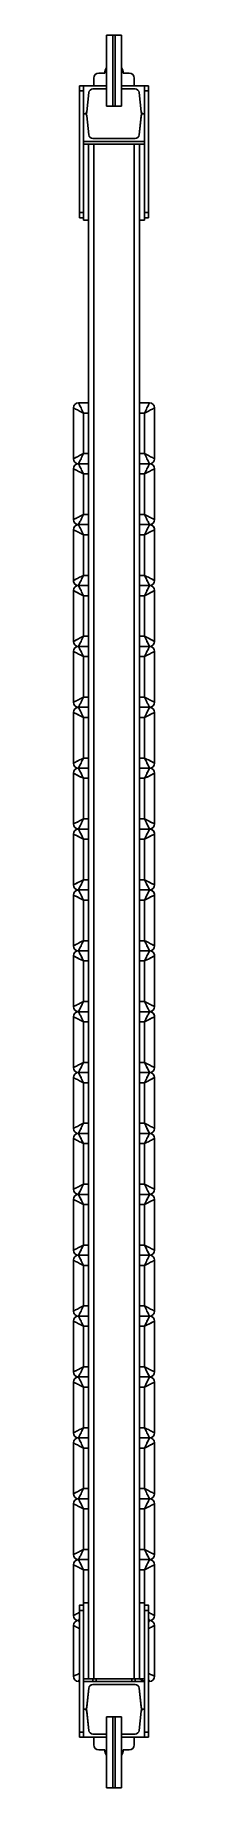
# Model space of a CAD drawing. Header units: millimetres. Extents: x -80 to 80, y 0 to 3455.
import ezdxf

# ---------------------------------------------------------------- set-up
doc = ezdxf.new("R2010")
doc.units = ezdxf.units.MM

msp = doc.modelspace()

# ---------------------------------------------------------------- linework, layer by layer
at = {"color": 2, "linetype": 'Continuous', "lineweight": 25, "true_color": 0xf1eb1f}
for p, q in [((-14.5, 3455), (-14.5, 3315)), ((-2.5, 3455), (-14.5, 3455)), ((-2.5, 3455), (-2.5, 3315)), ((2.5, 3455), (-2.5, 3455)), ((2.5, 3455), (2.5, 3315)), ((14.5, 3455), (2.5, 3455)), ((14.5, 3455), (14.5, 3315)), ((-2.5, 3315), (-14.5, 3315)), ((2.5, 3315), (-2.5, 3315)), ((14.5, 3315), (2.5, 3315)), ((-14.5, 0), (-14.5, 140)), ((-14.5, 140), (-2.5, 140)), ((-2.5, 0), (-2.5, 140)), ((-2.5, 140), (2.5, 140)), ((2.5, 0), (2.5, 140)), ((2.5, 140), (14.5, 140)), ((14.5, 0), (14.5, 140)), ((-14.5, 0), (-2.5, 0)), ((-2.5, 0), (2.5, 0)), ((2.5, 0), (14.5, 0))]:
    msp.add_line(p, q, dxfattribs=at)
at = {"color": 7, "linetype": 'Continuous', "lineweight": 25}
for p, q in [((-68, 3355), (-60, 3355)), ((-68, 3345), (-68, 3355)), ((-40, 3355), (-60, 3355)), ((-60, 3355), (-60, 3300)), ((-40, 3370), (-40, 3355)), ((-40, 3355), (-14.5, 3355)), ((-30, 3380), (-18, 3380)), ((14.5, 3355), (40, 3355)), ((18, 3380), (30, 3380)), ((40, 3370), (40, 3355)), ((60, 3355), (40, 3355)), ((60, 3355), (68, 3355)), ((60, 3300), (60, 3355)), ((68, 3345), (68, 3355)), ((-68, 3345), (-60, 3345)), ((-68, 3105), (-68, 3345)), ((-60, 3105), (-60, 3345)), ((-53.6, 3304), (-49.7, 3341.5)), ((-41.7, 3348.7), (-14.5, 3348.7)), ((14.5, 3348.7), (41.7, 3348.7)), ((49.7, 3341.5), (53.6, 3304)), ((60, 3345), (68, 3345)), ((60, 3105), (60, 3345)), ((68, 3105), (68, 3345)), ((-60, 3300), (-58.1, 3300)), ((-60, 3245), (-60, 3300)), ((-53.6, 3296), (-49.7, 3258.5)), ((49.7, 3258.5), (53.6, 3296)), ((58.1, 3300), (60, 3300)), ((60, 3300), (60, 3245)), ((-41.7, 3251.3), (41.7, 3251.3)), ((60, 3245), (-60, 3245)), ((-60, 3240), (-50, 3240)), ((-50, 215), (-50, 3240)), ((-40, 3240), (-50, 3240)), ((-50, 3090), (-50, 3240)), ((-40, 215), (-40, 3240)), ((40, 3240), (-40, 3240)), ((40, 215), (40, 3240)), ((50, 3240), (40, 3240)), ((50, 3090), (50, 3240)), ((60, 3240), (50, 3240)), ((-68, 3095), (-68, 3105)), ((-68, 3105), (-60, 3105)), ((-68, 3095), (-60, 3095)), ((-60, 3095), (-60, 3105)), ((-60, 3090), (-60, 3095)), ((-60, 3090), (-50, 3090)), ((50, 365), (50, 3090)), ((60, 3090), (50, 3090)), ((60, 3105), (68, 3105)), ((60, 3095), (60, 3105)), ((60, 3095), (68, 3095)), ((60, 3090), (60, 3095)), ((68, 3095), (68, 3105)), ((-70, 2730), (-50, 2730)), ((50, 2730), (70, 2730)), ((-80, 2620), (-80, 2720)), ((-60, 2710), (-60, 2630)), ((60, 2630), (60, 2710)), ((80, 2720), (80, 2620)), ((-80, 2500), (-80, 2600)), ((-70, 2610), (-50, 2610)), ((50, 2610), (70, 2610)), ((80, 2600), (80, 2500)), ((-60, 2590), (-60, 2510)), ((60, 2510), (60, 2590)), ((-50, 2490), (-70, 2490)), ((70, 2490), (50, 2490)), ((-80, 2380), (-80, 2480)), ((-60, 2470), (-60, 2390)), ((60, 2390), (60, 2470)), ((80, 2480), (80, 2380)), ((-80, 2260), (-80, 2360)), ((-70, 2370), (-50, 2370)), ((-60, 2350), (-60, 2270)), ((50, 2370), (70, 2370)), ((60, 2270), (60, 2350)), ((80, 2360), (80, 2260)), ((-70, 2250), (-50, 2250)), ((50, 2250), (70, 2250)), ((-80, 2140), (-80, 2240)), ((-60, 2230), (-60, 2150)), ((60, 2150), (60, 2230)), ((80, 2240), (80, 2140)), ((-80, 2020), (-80, 2120)), ((-50, 2130), (-70, 2130)), ((-60, 2110), (-60, 2030)), ((70, 2130), (50, 2130)), ((60, 2030), (60, 2110)), ((80, 2120), (80, 2020)), ((-70, 2010), (-50, 2010)), ((50, 2010), (70, 2010)), ((-80, 1900), (-80, 2000)), ((-60, 1990), (-60, 1910)), ((60, 1910), (60, 1990)), ((80, 2000), (80, 1900)), ((-80, 1780), (-80, 1880)), ((-50, 1890), (-70, 1890)), ((-60, 1870), (-60, 1790)), ((70, 1890), (50, 1890)), ((60, 1790), (60, 1870)), ((80, 1880), (80, 1780)), ((-50, 1770), (-70, 1770)), ((70, 1770), (50, 1770)), ((-80, 1660), (-80, 1760)), ((-60, 1750), (-60, 1670)), ((60, 1670), (60, 1750)), ((80, 1760), (80, 1660)), ((-80, 1540), (-80, 1640)), ((-70, 1650), (-50, 1650)), ((-60, 1630), (-60, 1550)), ((50, 1650), (70, 1650)), ((60, 1550), (60, 1630)), ((80, 1640), (80, 1540)), ((-50, 1530), (-70, 1530)), ((70, 1530), (50, 1530)), ((-80, 1420), (-80, 1520)), ((-60, 1510), (-60, 1430)), ((60, 1430), (60, 1510)), ((80, 1520), (80, 1420)), ((-80, 1300), (-80, 1400)), ((-70, 1410), (-50, 1410)), ((-60, 1390), (-60, 1310)), ((50, 1410), (70, 1410)), ((60, 1310), (60, 1390)), ((80, 1400), (80, 1300)), ((-80, 1180), (-80, 1280)), ((-50, 1290), (-70, 1290)), ((70, 1290), (50, 1290)), ((80, 1280), (80, 1180)), ((-60, 1270), (-60, 1190)), ((60, 1190), (60, 1270)), ((-80, 1060), (-80, 1160)), ((-70, 1170), (-50, 1170)), ((-60, 1150), (-60, 1070)), ((50, 1170), (70, 1170)), ((60, 1070), (60, 1150)), ((80, 1160), (80, 1060)), ((-80, 940), (-80, 1040)), ((-50, 1050), (-70, 1050)), ((70, 1050), (50, 1050)), ((80, 1040), (80, 940)), ((-60, 1030), (-60, 950)), ((60, 950), (60, 1030)), ((-80, 820), (-80, 920)), ((-70, 930), (-50, 930)), ((-60, 910), (-60, 830)), ((50, 930), (70, 930)), ((60, 830), (60, 910)), ((80, 920), (80, 820)), ((-80, 700), (-80, 800)), ((-50, 810), (-70, 810)), ((70, 810), (50, 810)), ((80, 800), (80, 700)), ((-60, 790), (-60, 710)), ((60, 710), (60, 790)), ((-80, 580), (-80, 680)), ((-70, 690), (-50, 690)), ((-60, 670), (-60, 590)), ((50, 690), (70, 690)), ((60, 590), (60, 670)), ((80, 680), (80, 580)), ((-80, 460), (-80, 560)), ((-50, 570), (-70, 570)), ((70, 570), (50, 570)), ((80, 560), (80, 460)), ((-60, 550), (-60, 470)), ((60, 470), (60, 550)), ((-70, 450), (-50, 450)), ((50, 450), (70, 450)), ((-80, 340), (-80, 440)), ((80, 440), (80, 340)), ((-60, 360), (-68, 360)), ((-68, 360), (-68, 350)), ((-60, 350), (-68, 350)), ((-68, 350), (-68, 110)), ((-60, 360), (-60, 365)), ((-60, 365), (-50, 365)), ((-60, 360), (-60, 350)), ((-60, 350), (-60, 110)), ((-50, 215), (-50, 365)), ((50, 215), (50, 365)), ((60, 365), (50, 365)), ((60, 360), (60, 365)), ((68, 360), (60, 360)), ((60, 360), (60, 350)), ((68, 350), (60, 350)), ((60, 350), (60, 110)), ((68, 360), (68, 350)), ((68, 350), (68, 110)), ((-80, 220), (-80, 320)), ((-68, 330), (-70, 330)), ((70, 330), (68, 330)), ((80, 320), (80, 220)), ((-68, 210), (-70, 210)), ((-60, 215), (-50, 215)), ((-60, 210), (-60, 155)), ((60, 210), (-60, 210)), ((-40, 215), (-50, 215)), ((40, 215), (-40, 215)), ((50, 215), (40, 215)), ((60, 215), (50, 215)), ((60, 155), (60, 210)), ((70, 210), (68, 210)), ((-53.6, 159), (-49.7, 196.5)), ((-41.7, 203.7), (41.7, 203.7)), ((49.7, 196.5), (53.6, 159)), ((-60, 155), (-58.1, 155)), ((-60, 100), (-60, 155)), ((-53.6, 151), (-49.7, 113.5)), ((49.7, 113.5), (53.6, 151)), ((58.1, 155), (60, 155)), ((60, 155), (60, 100)), ((-60, 110), (-68, 110)), ((-68, 110), (-68, 100)), ((-41.7, 106.3), (-14.5, 106.3)), ((14.5, 106.3), (41.7, 106.3)), ((68, 110), (60, 110)), ((68, 110), (68, 100)), ((-60, 100), (-68, 100)), ((-40, 100), (-60, 100)), ((-40, 85), (-40, 100)), ((-14.5, 100), (-40, 100)), ((-18, 75), (-30, 75)), ((40, 100), (14.5, 100)), ((30, 75), (18, 75)), ((40, 85), (40, 100)), ((60, 100), (40, 100)), ((68, 100), (60, 100))]:
    msp.add_line(p, q, dxfattribs=at)
at = {"color": 8, "linetype": 'Continuous', "lineweight": 25}
for p, q in [((-50, 2710), (-60, 2710)), ((60, 2710), (50, 2710)), ((-60, 2630), (-50, 2630)), ((50, 2630), (60, 2630)), ((-50, 2590), (-60, 2590)), ((60, 2590), (50, 2590)), ((-60, 2510), (-50, 2510)), ((50, 2510), (60, 2510)), ((-50, 2470), (-60, 2470)), ((60, 2470), (50, 2470)), ((-60, 2390), (-50, 2390)), ((50, 2390), (60, 2390)), ((-50, 2350), (-60, 2350)), ((60, 2350), (50, 2350)), ((-60, 2270), (-50, 2270)), ((50, 2270), (60, 2270)), ((-50, 2230), (-60, 2230)), ((60, 2230), (50, 2230)), ((-60, 2150), (-50, 2150)), ((50, 2150), (60, 2150)), ((-50, 2110), (-60, 2110)), ((60, 2110), (50, 2110)), ((-60, 2030), (-50, 2030)), ((50, 2030), (60, 2030)), ((-50, 1990), (-60, 1990)), ((60, 1990), (50, 1990)), ((-60, 1910), (-50, 1910)), ((50, 1910), (60, 1910)), ((-50, 1870), (-60, 1870)), ((60, 1870), (50, 1870)), ((-60, 1790), (-50, 1790)), ((50, 1790), (60, 1790)), ((-50, 1750), (-60, 1750)), ((60, 1750), (50, 1750)), ((-60, 1670), (-50, 1670)), ((50, 1670), (60, 1670)), ((-50, 1630), (-60, 1630)), ((60, 1630), (50, 1630)), ((-60, 1550), (-50, 1550)), ((50, 1550), (60, 1550)), ((-50, 1510), (-60, 1510)), ((60, 1510), (50, 1510)), ((-60, 1430), (-50, 1430)), ((50, 1430), (60, 1430)), ((-50, 1390), (-60, 1390)), ((60, 1390), (50, 1390)), ((-60, 1310), (-50, 1310)), ((50, 1310), (60, 1310)), ((-50, 1270), (-60, 1270)), ((60, 1270), (50, 1270)), ((-60, 1190), (-50, 1190)), ((50, 1190), (60, 1190)), ((-50, 1150), (-60, 1150)), ((60, 1150), (50, 1150)), ((-60, 1070), (-50, 1070)), ((50, 1070), (60, 1070)), ((-50, 1030), (-60, 1030)), ((60, 1030), (50, 1030)), ((-60, 950), (-50, 950)), ((50, 950), (60, 950)), ((-50, 910), (-60, 910)), ((60, 910), (50, 910)), ((-60, 830), (-50, 830)), ((50, 830), (60, 830)), ((-50, 790), (-60, 790)), ((60, 790), (50, 790)), ((-60, 710), (-50, 710)), ((50, 710), (60, 710)), ((-50, 670), (-60, 670)), ((60, 670), (50, 670)), ((-60, 590), (-50, 590)), ((50, 590), (60, 590)), ((-50, 550), (-60, 550)), ((60, 550), (50, 550)), ((-60, 470), (-50, 470)), ((50, 470), (60, 470)), ((-50, 430), (-60, 430)), ((-60, 430), (-60, 365)), ((60, 430), (50, 430)), ((60, 365), (60, 430)), ((-41.6, 210), (-41.6, 215)), ((-35, 210), (-35, 215)), ((35, 210), (35, 215)), ((41.6, 210), (41.6, 215))]:
    msp.add_line(p, q, dxfattribs=at)
for points in [[(2.5, 3315), (2.5, 3455), (-2.5, 3455), (-2.5, 3315)], [(70, 2610), (69.9, 2610.2), (69.7, 2610.7), (69.2, 2611.5), (68.7, 2612.7), (67.9, 2614.1), (67.1, 2615.9), (66.1, 2617.8), (65, 2620), (63.8, 2622.3), (62.6, 2624.8), (60, 2630), (60, 2630), (61.3, 2627.4), (63.8, 2622.3), (65, 2620), (66.1, 2617.8), (70, 2610)], [(-67.1, 1404.1), (-63.8, 1397.7), (-61.3, 1392.6), (-60, 1390), (-60, 1310), (-60, 1310), (-60, 1310), (-61.3, 1307.4), (-63.8, 1302.3), (-67.1, 1295.9), (-70, 1290), (-67.1, 1284.1), (-63.8, 1277.7), (-61.3, 1272.6), (-60, 1270), (-60, 1190), (-61.3, 1187.4), (-63.8, 1182.3), (-67.1, 1175.9), (-69.7, 1170.7), (-69.9, 1170.2), (-70, 1170), (-69.9, 1169.8), (-67.1, 1164.1), (-63.8, 1157.7), (-61.3, 1152.6), (-60, 1150), (-60, 1070), (-60, 1070), (-60, 1070), (-61.3, 1067.4), (-63.8, 1062.3), (-67.1, 1055.9), (-70, 1050), (-67.1, 1044.1), (-63.8, 1037.7), (-60, 1030), (-60, 1030), (-61.3, 1032.6), (-62.6, 1035.2), (-63.8, 1037.7), (-65, 1040), (-66.1, 1042.2), (-67.1, 1044.1), (-67.9, 1045.9), (-68.7, 1047.3), (-70, 1050), (-70, 1050), (-67.1, 1055.9), (-66.1, 1057.8), (-65, 1060), (-63.8, 1062.3), (-61.3, 1067.4), (-60, 1070), (-60, 1150), (-62.6, 1155.2), (-63.8, 1157.7), (-65, 1160), (-66.1, 1162.2), (-67.1, 1164.1), (-70, 1170), (-70, 1170), (-70, 1170), (-69.9, 1170.2), (-69.7, 1170.7), (-69.2, 1171.5), (-66.1, 1177.8), (-65, 1180), (-63.8, 1182.3), (-62.6, 1184.8), (-60, 1190), (-60, 1270), (-62.6, 1275.2), (-63.8, 1277.7), (-65, 1280), (-66.1, 1282.2), (-67.1, 1284.1), (-67.9, 1285.9), (-68.7, 1287.3), (-70, 1290), (-70, 1290), (-67.1, 1295.9), (-66.1, 1297.8), (-65, 1300), (-63.8, 1302.3), (-61.3, 1307.4), (-60, 1310), (-60, 1390), (-62.6, 1395.2), (-63.8, 1397.7), (-65, 1400), (-66.1, 1402.2), (-67.1, 1404.1), (-70, 1410), (-70, 1410), (-69.9, 1409.8), (-69.7, 1409.3)], [(60, 1310), (61.3, 1307.4), (63.8, 1302.3), (65, 1300), (67.9, 1294.1), (70, 1290), (70, 1290), (69.9, 1290.2), (67.1, 1295.9), (66.1, 1297.8), (62.6, 1304.8), (60, 1310)], [(60, 1070), (61.3, 1067.4), (63.8, 1062.3), (65, 1060), (67.9, 1054.1), (70, 1050), (70, 1050), (69.9, 1050.2), (67.1, 1055.9), (66.1, 1057.8), (62.6, 1064.8), (60, 1070)], [(60, 830), (61.3, 827.4), (63.8, 822.3), (65, 820), (70, 810), (67.1, 804.1), (66.1, 802.2), (62.6, 795.2), (60, 790), (60, 790), (61.3, 792.6), (62.6, 795.2), (65, 800), (66.1, 802.2), (67.1, 804.1), (70, 810), (69.9, 810.2), (67.1, 815.9), (66.1, 817.8), (62.6, 824.8), (60, 830)], [(60, 215), (60, 210), (-60, 210), (-60, 215), (-50, 215), (-41.6, 214.6), (-41.6, 215), (41.6, 215), (41.6, 210), (60, 210), (50, 215)], [(2.5, 140), (2.5, 0), (-2.5, 0), (-2.5, 140)]]:
    msp.add_lwpolyline(points, close=True)
for points in [[(40, 215), (50, 215), (50, 365), (60, 365), (60, 430), (60, 430), (60, 430), (61.3, 432.6), (62.6, 435.2), (63.8, 437.7), (65, 440), (66.1, 442.2), (67.1, 444.1), (70, 450), (67.1, 455.9), (63.8, 462.3), (62.6, 464.8), (60, 470), (60, 470), (61.3, 467.4), (63.8, 462.3), (67.1, 455.9), (70, 450), (70, 450), (67.1, 444.1), (66.1, 442.2), (65, 440), (62.6, 435.2), (60, 430), (60, 360), (68, 360), (68, 350), (60, 350), (60, 154.6, 0.514442), (53.6, 151), (54.1, 155), (49.7, 196.5, 0.38462), (41.7, 203.7), (-41.8, 203.7, 0.383142), (-49.7, 196.5), (-54.1, 155), (-49.7, 113.5, 0.383864), (-41.7, 106.3), (-41.7, 106.3), (-41.7, 106.3, -0.383864), (-49.7, 113.5), (-49.7, 113.5), (-53.6, 151, 0.513682), (-60, 154.6), (-60, 155), (-60, 210), (-60, 350), (-68, 350), (-68, 360), (-60, 360), (-60, 430), (-61.3, 432.6), (-62.6, 435.2), (-63.8, 437.7), (-65, 440), (-66.1, 442.2), (-67.1, 444.1), (-67.9, 445.9), (-68.7, 447.3), (-70, 450), (-70, 450), (-69.9, 449.8), (-67.1, 444.1), (-63.8, 437.7), (-60, 430), (-60, 430), (-60, 365), (-50, 365), (-50, 215), (-40, 215), (-40, 3240), (-50, 3240), (-60, 3240), (-60, 3300), (-54.1, 3300), (-53.6, 3304, -0.383864), (-58.1, 3300), (-58.1, 3300), (-58.1, 3300, -0.384314), (-53.6, 3296), (-49.7, 3258.5, 0.38417), (-41.7, 3251.3), (41.7, 3251.3, 0.383558), (49.7, 3258.5), (54.1, 3300), (53.6, 3304, 0.513885), (60, 3300.4), (60, 3245), (60, 3240), (50, 3240), (40, 3240)], [(-70, 2610), (-67.1, 2615.9), (-66.1, 2617.8), (-65, 2620), (-63.8, 2622.3), (-62.6, 2624.8), (-60, 2630), (-65.2, 2627.4), (-67.7, 2626.2), (-70, 2625), (-72.2, 2623.9), (-74.1, 2622.9), (-80, 2620, 0.414211)], [(-70, 2490), (-67.1, 2495.9), (-66.1, 2497.8), (-65, 2500), (-63.8, 2502.3), (-62.6, 2504.8), (-60, 2510), (-65.2, 2507.4), (-67.7, 2506.2), (-70, 2505), (-72.2, 2503.9), (-74.1, 2502.9), (-80, 2500, 0.414211)], [(70, 2490), (69.9, 2489.8), (67.1, 2484.1), (63.8, 2477.7), (61.3, 2472.6), (60, 2470), (65.2, 2472.6), (70, 2475), (80, 2480, 0.414215)], [(-66.1, 2377.8), (-65, 2380), (-63.8, 2382.3), (-62.6, 2384.8), (-60, 2390), (-62.6, 2388.7), (-65.2, 2387.4), (-67.7, 2386.2), (-70, 2385), (-72.2, 2383.9), (-74.1, 2382.9), (-80, 2380, 0.414215), (-70, 2370), (-67.1, 2375.9)], [(80, 2380), (74.1, 2382.9), (72.2, 2383.9), (70, 2385), (67.7, 2386.2), (65.2, 2387.4), (62.6, 2388.7), (60, 2390), (61.3, 2387.4), (63.8, 2382.3), (67.1, 2375.9), (70, 2370, 0.414213)], [(-62.6, 2355.2), (-63.8, 2357.7), (-65, 2360), (-66.1, 2362.2), (-67.1, 2364.1), (-70, 2370, 0.414209), (-80, 2360), (-74.1, 2357.1), (-67.7, 2353.8), (-62.6, 2351.3), (-60, 2350)], [(70, 2370), (67.1, 2364.1), (63.8, 2357.7), (60, 2350), (62.6, 2351.3), (67.7, 2353.8), (74.1, 2357.1), (80, 2360, 0.414208)], [(-70, 2250), (-67.1, 2255.9), (-66.1, 2257.8), (-65, 2260), (-63.8, 2262.3), (-62.6, 2264.8), (-61.3, 2267.4), (-60, 2270), (-62.6, 2268.7), (-65.2, 2267.4), (-67.7, 2266.2), (-70, 2265), (-80, 2260, 0.414211)], [(80, 2260), (74.1, 2262.9), (67.7, 2266.2), (65.2, 2267.4), (62.6, 2268.7), (60, 2270), (61.3, 2267.4), (63.8, 2262.3), (67.1, 2255.9), (70, 2250, 0.414213)], [(-80, 2120), (-74.1, 2117.1), (-67.7, 2113.8), (-62.6, 2111.3), (-60, 2110), (-61.3, 2112.6), (-62.6, 2115.2), (-63.8, 2117.7), (-65, 2120), (-66.1, 2122.2), (-67.1, 2124.1), (-70, 2130, 0.414209)], [(70, 2130), (67.1, 2124.1), (63.8, 2117.7), (61.3, 2112.6), (60, 2110), (62.6, 2111.3), (67.7, 2113.8), (74.1, 2117.1), (80, 2120, 0.414208)], [(-70, 2010), (-67.1, 2015.9), (-66.1, 2017.8), (-65, 2020), (-63.8, 2022.3), (-62.6, 2024.8), (-60, 2030), (-62.6, 2028.7), (-65.2, 2027.4), (-67.7, 2026.2), (-70, 2025), (-80, 2020, 0.414211)], [(-80, 2000), (-74.1, 1997.1), (-67.7, 1993.8), (-62.6, 1991.3), (-60, 1990), (-61.3, 1992.6), (-62.6, 1995.2), (-65, 2000), (-66.1, 2002.2), (-67.1, 2004.1), (-70, 2010, 0.414209)], [(62.6, 2024.8), (63.8, 2022.3), (67.1, 2015.9), (70, 2010, 0.414212), (80, 2020), (74.1, 2022.9), (67.7, 2026.2), (65.2, 2027.4), (62.6, 2028.7), (60, 2030)], [(67.1, 2004.1), (63.8, 1997.7), (61.3, 1992.6), (60, 1990), (62.6, 1991.3), (67.7, 1993.8), (74.1, 1997.1), (80, 2000, 0.414208), (70, 2010)], [(-70, 1890), (-67.1, 1895.9), (-66.1, 1897.8), (-65, 1900), (-63.8, 1902.3), (-62.6, 1904.8), (-60, 1910), (-62.6, 1908.7), (-65.2, 1907.4), (-67.7, 1906.2), (-70, 1905), (-80, 1900, 0.414211)], [(62.6, 1904.8), (63.8, 1902.3), (67.1, 1895.9), (70, 1890, 0.414212), (80, 1900), (74.1, 1902.9), (67.7, 1906.2), (65.2, 1907.4), (62.6, 1908.7), (60, 1910)], [(-80, 1880), (-74.1, 1877.1), (-67.7, 1873.8), (-62.6, 1871.3), (-60, 1870), (-61.3, 1872.6), (-62.6, 1875.2), (-65, 1880), (-66.1, 1882.2), (-67.1, 1884.1), (-67.9, 1885.9), (-68.7, 1887.3), (-70, 1890, 0.414212)], [(67.1, 1884.1), (66.1, 1882.2), (62.6, 1875.2), (60, 1870), (62.6, 1871.3), (67.7, 1873.8), (74.1, 1877.1), (80, 1880, 0.414214), (70, 1890)], [(-70, 1770), (-67.1, 1775.9), (-66.1, 1777.8), (-65, 1780), (-63.8, 1782.3), (-62.6, 1784.8), (-60, 1790), (-62.6, 1788.7), (-65.2, 1787.4), (-67.7, 1786.2), (-70, 1785), (-80, 1780, 0.414211)], [(-80, 1760), (-74.1, 1757.1), (-67.7, 1753.8), (-62.6, 1751.3), (-60, 1750), (-61.3, 1752.6), (-62.6, 1755.2), (-65, 1760), (-66.1, 1762.2), (-67.1, 1764.1), (-67.9, 1765.9), (-68.7, 1767.3), (-70, 1770, 0.414212)], [(62.6, 1784.8), (63.8, 1782.3), (67.1, 1775.9), (70, 1770, 0.414212), (80, 1780), (74.1, 1782.9), (67.7, 1786.2), (65.2, 1787.4), (62.6, 1788.7), (60, 1790)], [(67.1, 1764.1), (66.1, 1762.2), (62.6, 1755.2), (60, 1750), (62.6, 1751.3), (67.7, 1753.8), (74.1, 1757.1), (80, 1760, 0.414214), (70, 1770)], [(-70, 1650), (-67.1, 1655.9), (-66.1, 1657.8), (-65, 1660), (-63.8, 1662.3), (-62.6, 1664.8), (-60, 1670), (-62.6, 1668.7), (-65.2, 1667.4), (-70, 1665), (-72.2, 1663.9), (-74.1, 1662.9), (-80, 1660, 0.414209)], [(62.6, 1664.8), (63.8, 1662.3), (67.1, 1655.9), (70, 1650, 0.414212), (80, 1660), (74.1, 1662.9), (72.2, 1663.9), (70, 1665), (67.7, 1666.2), (65.2, 1667.4), (62.6, 1668.7), (60, 1670)], [(-80, 1640), (-74.1, 1637.1), (-67.7, 1633.8), (-62.6, 1631.3), (-60, 1630), (-61.3, 1632.6), (-62.6, 1635.2), (-65, 1640), (-66.1, 1642.2), (-67.1, 1644.1), (-67.9, 1645.9), (-68.7, 1647.3), (-70, 1650, 0.414212)], [(67.1, 1644.1), (66.1, 1642.2), (62.6, 1635.2), (60, 1630), (62.6, 1631.3), (67.7, 1633.8), (74.1, 1637.1), (80, 1640, 0.414214), (70, 1650)], [(-70, 1530), (-69.9, 1530.2), (-69.7, 1530.7), (-69.2, 1531.5), (-66.1, 1537.8), (-62.6, 1544.8), (-60, 1550), (-62.6, 1548.7), (-65.2, 1547.4), (-70, 1545), (-72.2, 1543.9), (-74.1, 1542.9), (-80, 1540, 0.414213)], [(62.6, 1544.8), (63.8, 1542.3), (67.1, 1535.9), (69.7, 1530.7), (70, 1530, 0.414211), (80, 1540), (74.1, 1542.9), (72.2, 1543.9), (70, 1545), (67.7, 1546.2), (65.2, 1547.4), (62.6, 1548.7), (60, 1550)], [(67.1, 1524.1), (66.1, 1522.2), (62.6, 1515.2), (60, 1510), (62.6, 1511.3), (67.7, 1513.8), (74.1, 1517.1), (80, 1520, 0.414214), (70, 1530)], [(62.6, 1424.8), (63.8, 1422.3), (67.1, 1415.9), (69.7, 1410.7), (70, 1410, 0.414211), (80, 1420), (74.1, 1422.9), (72.2, 1423.9), (70, 1425), (67.7, 1426.2), (65.2, 1427.4), (62.6, 1428.7), (60, 1430)], [(70, 1410), (67.1, 1404.1), (63.8, 1397.7), (60, 1390), (65.2, 1392.6), (70, 1395), (80, 1400, 0.414212)], [(70, 1170), (67.1, 1164.1), (63.8, 1157.7), (60, 1150), (65.2, 1152.6), (70, 1155), (80, 1160, 0.414204)], [(70, 930), (67.1, 924.1), (63.8, 917.7), (60, 910), (65.2, 912.6), (70, 915), (80, 920, 0.414204)], [(-70, 810), (-67.1, 815.9), (-66.1, 817.8), (-65, 820), (-63.8, 822.3), (-61.3, 827.4), (-60, 830), (-65.2, 827.4), (-70, 825), (-72.2, 823.9), (-74.1, 822.9), (-80, 820, 0.414194)], [(70, 690), (67.1, 684.1), (63.8, 677.7), (60, 670), (65.2, 672.6), (70, 675), (80, 680, 0.414204)], [(-70, 570), (-67.1, 575.9), (-66.1, 577.8), (-65, 580), (-63.8, 582.3), (-62.6, 584.8), (-60, 590), (-65.2, 587.4), (-70, 585), (-72.2, 583.9), (-74.1, 582.9), (-80, 580, 0.414194)]]:
    msp.add_lwpolyline(points, format="xyb", close=True)
at = {"color": 7, "linetype": 'Continuous', "lineweight": 25, "flags": 128}
for points in [[(-60, 2710), (-61.3, 2712.6), (-62.6, 2715.2), (-63.8, 2717.7), (-65, 2720), (-66.1, 2722.2), (-67.1, 2724.1), (-67.9, 2725.9), (-68.7, 2727.3), (-69.2, 2728.5), (-69.7, 2729.3), (-69.9, 2729.8), (-70, 2730)], [(60, 2710), (61.3, 2712.6), (62.6, 2715.2), (63.8, 2717.7), (65, 2720), (66.1, 2722.2), (67.1, 2724.1), (67.9, 2725.9), (68.7, 2727.3), (69.2, 2728.5), (69.7, 2729.3), (69.9, 2729.8), (70, 2730)], [(-60, 2710), (-62.6, 2711.3), (-65.2, 2712.6), (-67.7, 2713.8), (-70, 2715), (-72.2, 2716.1), (-74.1, 2717.1), (-75.9, 2717.9), (-77.3, 2718.7), (-78.5, 2719.2), (-79.3, 2719.7), (-79.8, 2719.9), (-80, 2720)], [(80, 2720), (79.8, 2719.9), (79.3, 2719.7), (78.5, 2719.2), (77.3, 2718.7), (75.9, 2717.9), (74.1, 2717.1), (72.2, 2716.1), (70, 2715), (67.7, 2713.8), (65.2, 2712.6), (62.6, 2711.3), (60, 2710)], [(-60, 2630), (-62.6, 2628.7), (-65.2, 2627.4), (-67.7, 2626.2), (-70, 2625), (-72.2, 2623.9), (-74.1, 2622.9), (-75.9, 2622.1), (-77.3, 2621.3), (-78.5, 2620.8), (-79.3, 2620.3), (-79.8, 2620.1), (-80, 2620)], [(-70, 2610), (-69.9, 2610.2), (-69.7, 2610.7), (-69.2, 2611.5), (-68.7, 2612.7), (-67.9, 2614.1), (-67.1, 2615.9), (-66.1, 2617.8), (-65, 2620), (-63.8, 2622.3), (-62.6, 2624.8), (-61.3, 2627.4), (-60, 2630)], [(80, 2620), (79.8, 2620.1), (79.3, 2620.3), (78.5, 2620.8), (77.3, 2621.3), (75.9, 2622.1), (74.1, 2622.9), (72.2, 2623.9), (70, 2625), (67.7, 2626.2), (65.2, 2627.4), (62.6, 2628.7), (60, 2630)], [(70, 2610), (69.9, 2610.2), (69.7, 2610.7), (69.2, 2611.5), (68.7, 2612.7), (67.9, 2614.1), (67.1, 2615.9), (66.1, 2617.8), (65, 2620), (63.8, 2622.3), (62.6, 2624.8), (61.3, 2627.4), (60, 2630)], [(-60, 2590), (-62.6, 2591.3), (-65.2, 2592.6), (-67.7, 2593.8), (-70, 2595), (-72.2, 2596.1), (-74.1, 2597.1), (-75.9, 2597.9), (-77.3, 2598.7), (-78.5, 2599.2), (-79.3, 2599.7), (-79.8, 2599.9), (-80, 2600)], [(-60, 2590), (-61.3, 2592.6), (-62.6, 2595.2), (-63.8, 2597.7), (-65, 2600), (-66.1, 2602.2), (-67.1, 2604.1), (-67.9, 2605.9), (-68.7, 2607.3), (-69.2, 2608.5), (-69.7, 2609.3), (-69.9, 2609.8), (-70, 2610)], [(60, 2590), (61.3, 2592.6), (62.6, 2595.2), (63.8, 2597.7), (65, 2600), (66.1, 2602.2), (67.1, 2604.1), (67.9, 2605.9), (68.7, 2607.3), (69.2, 2608.5), (69.7, 2609.3), (69.9, 2609.8), (70, 2610)], [(80, 2600), (79.8, 2599.9), (79.3, 2599.7), (78.5, 2599.2), (77.3, 2598.7), (75.9, 2597.9), (74.1, 2597.1), (72.2, 2596.1), (70, 2595), (67.7, 2593.8), (65.2, 2592.6), (62.6, 2591.3), (60, 2590)], [(-60, 2510), (-62.6, 2508.7), (-65.2, 2507.4), (-67.7, 2506.2), (-70, 2505), (-72.2, 2503.9), (-74.1, 2502.9), (-75.9, 2502.1), (-77.3, 2501.3), (-78.5, 2500.8), (-79.3, 2500.3), (-79.8, 2500.1), (-80, 2500)], [(-70, 2490), (-69.9, 2490.2), (-69.7, 2490.7), (-69.2, 2491.5), (-68.7, 2492.7), (-67.9, 2494.1), (-67.1, 2495.9), (-66.1, 2497.8), (-65, 2500), (-63.8, 2502.3), (-62.6, 2504.8), (-61.3, 2507.4), (-60, 2510)], [(-60, 2470), (-61.3, 2472.6), (-62.6, 2475.2), (-63.8, 2477.7), (-65, 2480), (-66.1, 2482.2), (-67.1, 2484.1), (-67.9, 2485.9), (-68.7, 2487.3), (-69.2, 2488.5), (-69.7, 2489.3), (-69.9, 2489.8), (-70, 2490)], [(80, 2500), (79.8, 2500.1), (79.3, 2500.3), (78.5, 2500.8), (77.3, 2501.3), (75.9, 2502.1), (74.1, 2502.9), (72.2, 2503.9), (70, 2505), (67.7, 2506.2), (65.2, 2507.4), (62.6, 2508.7), (60, 2510)], [(70, 2490), (69.9, 2490.2), (69.7, 2490.7), (69.2, 2491.5), (68.7, 2492.7), (67.9, 2494.1), (67.1, 2495.9), (66.1, 2497.8), (65, 2500), (63.8, 2502.3), (62.6, 2504.8), (61.3, 2507.4), (60, 2510)], [(60, 2470), (61.3, 2472.6), (62.6, 2475.2), (63.8, 2477.7), (65, 2480), (66.1, 2482.2), (67.1, 2484.1), (67.9, 2485.9), (68.7, 2487.3), (69.2, 2488.5), (69.7, 2489.3), (69.9, 2489.8), (70, 2490)], [(-60, 2470), (-62.6, 2471.3), (-65.2, 2472.6), (-67.7, 2473.8), (-70, 2475), (-72.2, 2476.1), (-74.1, 2477.1), (-75.9, 2477.9), (-77.3, 2478.7), (-78.5, 2479.2), (-79.3, 2479.7), (-79.8, 2479.9), (-80, 2480)], [(80, 2480), (79.8, 2479.9), (79.3, 2479.7), (78.5, 2479.2), (77.3, 2478.7), (75.9, 2477.9), (74.1, 2477.1), (72.2, 2476.1), (70, 2475), (67.7, 2473.8), (65.2, 2472.6), (62.6, 2471.3), (60, 2470)], [(-60, 2390), (-62.6, 2388.7), (-65.2, 2387.4), (-67.7, 2386.2), (-70, 2385), (-72.2, 2383.9), (-74.1, 2382.9), (-75.9, 2382.1), (-77.3, 2381.3), (-78.5, 2380.8), (-79.3, 2380.3), (-79.8, 2380.1), (-80, 2380)], [(-70, 2370), (-69.9, 2370.2), (-69.7, 2370.7), (-69.2, 2371.5), (-68.7, 2372.7), (-67.9, 2374.1), (-67.1, 2375.9), (-66.1, 2377.8), (-65, 2380), (-63.8, 2382.3), (-62.6, 2384.8), (-61.3, 2387.4), (-60, 2390)], [(80, 2380), (79.8, 2380.1), (79.3, 2380.3), (78.5, 2380.8), (77.3, 2381.3), (75.9, 2382.1), (74.1, 2382.9), (72.2, 2383.9), (70, 2385), (67.7, 2386.2), (65.2, 2387.4), (62.6, 2388.7), (60, 2390)], [(70, 2370), (69.9, 2370.2), (69.7, 2370.7), (69.2, 2371.5), (68.7, 2372.7), (67.9, 2374.1), (67.1, 2375.9), (66.1, 2377.8), (65, 2380), (63.8, 2382.3), (62.6, 2384.8), (61.3, 2387.4), (60, 2390)], [(-60, 2350), (-62.6, 2351.3), (-65.2, 2352.6), (-67.7, 2353.8), (-70, 2355), (-72.2, 2356.1), (-74.1, 2357.1), (-75.9, 2357.9), (-77.3, 2358.7), (-78.5, 2359.2), (-79.3, 2359.7), (-79.8, 2359.9), (-80, 2360)], [(-60, 2350), (-61.3, 2352.6), (-62.6, 2355.2), (-63.8, 2357.7), (-65, 2360), (-66.1, 2362.2), (-67.1, 2364.1), (-67.9, 2365.9), (-68.7, 2367.3), (-69.2, 2368.5), (-69.7, 2369.3), (-69.9, 2369.8), (-70, 2370)], [(60, 2350), (61.3, 2352.6), (62.6, 2355.2), (63.8, 2357.7), (65, 2360), (66.1, 2362.2), (67.1, 2364.1), (67.9, 2365.9), (68.7, 2367.3), (69.2, 2368.5), (69.7, 2369.3), (69.9, 2369.8), (70, 2370)], [(80, 2360), (79.8, 2359.9), (79.3, 2359.7), (78.5, 2359.2), (77.3, 2358.7), (75.9, 2357.9), (74.1, 2357.1), (72.2, 2356.1), (70, 2355), (67.7, 2353.8), (65.2, 2352.6), (62.6, 2351.3), (60, 2350)], [(-60, 2270), (-62.6, 2268.7), (-65.2, 2267.4), (-67.7, 2266.2), (-70, 2265), (-72.2, 2263.9), (-74.1, 2262.9), (-75.9, 2262.1), (-77.3, 2261.3), (-78.5, 2260.8), (-79.3, 2260.3), (-79.8, 2260.1), (-80, 2260)], [(-70, 2250), (-69.9, 2250.2), (-69.7, 2250.7), (-69.2, 2251.5), (-68.7, 2252.7), (-67.9, 2254.1), (-67.1, 2255.9), (-66.1, 2257.8), (-65, 2260), (-63.8, 2262.3), (-62.6, 2264.8), (-61.3, 2267.4), (-60, 2270)], [(-60, 2230), (-61.3, 2232.6), (-62.6, 2235.2), (-63.8, 2237.7), (-65, 2240), (-66.1, 2242.2), (-67.1, 2244.1), (-67.9, 2245.9), (-68.7, 2247.3), (-69.2, 2248.5), (-69.7, 2249.3), (-69.9, 2249.8), (-70, 2250)], [(80, 2260), (79.8, 2260.1), (79.3, 2260.3), (78.5, 2260.8), (77.3, 2261.3), (75.9, 2262.1), (74.1, 2262.9), (72.2, 2263.9), (70, 2265), (67.7, 2266.2), (65.2, 2267.4), (62.6, 2268.7), (60, 2270)], [(70, 2250), (69.9, 2250.2), (69.7, 2250.7), (69.2, 2251.5), (68.7, 2252.7), (67.9, 2254.1), (67.1, 2255.9), (66.1, 2257.8), (65, 2260), (63.8, 2262.3), (62.6, 2264.8), (61.3, 2267.4), (60, 2270)], [(60, 2230), (61.3, 2232.6), (62.6, 2235.2), (63.8, 2237.7), (65, 2240), (66.1, 2242.2), (67.1, 2244.1), (67.9, 2245.9), (68.7, 2247.3), (69.2, 2248.5), (69.7, 2249.3), (69.9, 2249.8), (70, 2250)], [(-60, 2230), (-62.6, 2231.3), (-65.2, 2232.6), (-67.7, 2233.8), (-70, 2235), (-72.2, 2236.1), (-74.1, 2237.1), (-75.9, 2237.9), (-77.3, 2238.7), (-78.5, 2239.2), (-79.3, 2239.7), (-79.8, 2239.9), (-80, 2240)], [(80, 2240), (79.8, 2239.9), (79.3, 2239.7), (78.5, 2239.2), (77.3, 2238.7), (75.9, 2237.9), (74.1, 2237.1), (72.2, 2236.1), (70, 2235), (67.7, 2233.8), (65.2, 2232.6), (62.6, 2231.3), (60, 2230)], [(-60, 2150), (-62.6, 2148.7), (-65.2, 2147.4), (-67.7, 2146.2), (-70, 2145), (-72.2, 2143.9), (-74.1, 2142.9), (-75.9, 2142.1), (-77.3, 2141.3), (-78.5, 2140.8), (-79.3, 2140.3), (-79.8, 2140.1), (-80, 2140)], [(-70, 2130), (-69.9, 2130.2), (-69.7, 2130.7), (-69.2, 2131.5), (-68.7, 2132.7), (-67.9, 2134.1), (-67.1, 2135.9), (-66.1, 2137.8), (-65, 2140), (-63.8, 2142.3), (-62.6, 2144.8), (-61.3, 2147.4), (-60, 2150)], [(80, 2140), (79.8, 2140.1), (79.3, 2140.3), (78.5, 2140.8), (77.3, 2141.3), (75.9, 2142.1), (74.1, 2142.9), (72.2, 2143.9), (70, 2145), (67.7, 2146.2), (65.2, 2147.4), (62.6, 2148.7), (60, 2150)], [(70, 2130), (69.9, 2130.2), (69.7, 2130.7), (69.2, 2131.5), (68.7, 2132.7), (67.9, 2134.1), (67.1, 2135.9), (66.1, 2137.8), (65, 2140), (63.8, 2142.3), (62.6, 2144.8), (61.3, 2147.4), (60, 2150)], [(-60, 2110), (-62.6, 2111.3), (-65.2, 2112.6), (-67.7, 2113.8), (-70, 2115), (-72.2, 2116.1), (-74.1, 2117.1), (-75.9, 2117.9), (-77.3, 2118.7), (-78.5, 2119.2), (-79.3, 2119.7), (-79.8, 2119.9), (-80, 2120)], [(-60, 2110), (-61.3, 2112.6), (-62.6, 2115.2), (-63.8, 2117.7), (-65, 2120), (-66.1, 2122.2), (-67.1, 2124.1), (-67.9, 2125.9), (-68.7, 2127.3), (-69.2, 2128.5), (-69.7, 2129.3), (-69.9, 2129.8), (-70, 2130)], [(60, 2110), (61.3, 2112.6), (62.6, 2115.2), (63.8, 2117.7), (65, 2120), (66.1, 2122.2), (67.1, 2124.1), (67.9, 2125.9), (68.7, 2127.3), (69.2, 2128.5), (69.7, 2129.3), (69.9, 2129.8), (70, 2130)], [(80, 2120), (79.8, 2119.9), (79.3, 2119.7), (78.5, 2119.2), (77.3, 2118.7), (75.9, 2117.9), (74.1, 2117.1), (72.2, 2116.1), (70, 2115), (67.7, 2113.8), (65.2, 2112.6), (62.6, 2111.3), (60, 2110)], [(-60, 2030), (-62.6, 2028.7), (-65.2, 2027.4), (-67.7, 2026.2), (-70, 2025), (-72.2, 2023.9), (-74.1, 2022.9), (-75.9, 2022.1), (-77.3, 2021.3), (-78.5, 2020.8), (-79.3, 2020.3), (-79.8, 2020.1), (-80, 2020)], [(-70, 2010), (-69.9, 2010.2), (-69.7, 2010.7), (-69.2, 2011.5), (-68.7, 2012.7), (-67.9, 2014.1), (-67.1, 2015.9), (-66.1, 2017.8), (-65, 2020), (-63.8, 2022.3), (-62.6, 2024.8), (-61.3, 2027.4), (-60, 2030)], [(-60, 1990), (-61.3, 1992.6), (-62.6, 1995.2), (-63.8, 1997.7), (-65, 2000), (-66.1, 2002.2), (-67.1, 2004.1), (-67.9, 2005.9), (-68.7, 2007.3), (-69.2, 2008.5), (-69.7, 2009.3), (-69.9, 2009.8), (-70, 2010)], [(80, 2020), (79.8, 2020.1), (79.3, 2020.3), (78.5, 2020.8), (77.3, 2021.3), (75.9, 2022.1), (74.1, 2022.9), (72.2, 2023.9), (70, 2025), (67.7, 2026.2), (65.2, 2027.4), (62.6, 2028.7), (60, 2030)], [(70, 2010), (69.9, 2010.2), (69.7, 2010.7), (69.2, 2011.5), (68.7, 2012.7), (67.9, 2014.1), (67.1, 2015.9), (66.1, 2017.8), (65, 2020), (63.8, 2022.3), (62.6, 2024.8), (61.3, 2027.4), (60, 2030)], [(60, 1990), (61.3, 1992.6), (62.6, 1995.2), (63.8, 1997.7), (65, 2000), (66.1, 2002.2), (67.1, 2004.1), (67.9, 2005.9), (68.7, 2007.3), (69.2, 2008.5), (69.7, 2009.3), (69.9, 2009.8), (70, 2010)], [(-60, 1990), (-62.6, 1991.3), (-65.2, 1992.6), (-67.7, 1993.8), (-70, 1995), (-72.2, 1996.1), (-74.1, 1997.1), (-75.9, 1997.9), (-77.3, 1998.7), (-78.5, 1999.2), (-79.3, 1999.7), (-79.8, 1999.9), (-80, 2000)], [(80, 2000), (79.8, 1999.9), (79.3, 1999.7), (78.5, 1999.2), (77.3, 1998.7), (75.9, 1997.9), (74.1, 1997.1), (72.2, 1996.1), (70, 1995), (67.7, 1993.8), (65.2, 1992.6), (62.6, 1991.3), (60, 1990)], [(-60, 1910), (-62.6, 1908.7), (-65.2, 1907.4), (-67.7, 1906.2), (-70, 1905), (-72.2, 1903.9), (-74.1, 1902.9), (-75.9, 1902.1), (-77.3, 1901.3), (-78.5, 1900.8), (-79.3, 1900.3), (-79.8, 1900.1), (-80, 1900)], [(-70, 1890), (-69.9, 1890.2), (-69.7, 1890.7), (-69.2, 1891.5), (-68.7, 1892.7), (-67.9, 1894.1), (-67.1, 1895.9), (-66.1, 1897.8), (-65, 1900), (-63.8, 1902.3), (-62.6, 1904.8), (-61.3, 1907.4), (-60, 1910)], [(80, 1900), (79.8, 1900.1), (79.3, 1900.3), (78.5, 1900.8), (77.3, 1901.3), (75.9, 1902.1), (74.1, 1902.9), (72.2, 1903.9), (70, 1905), (67.7, 1906.2), (65.2, 1907.4), (62.6, 1908.7), (60, 1910)], [(70, 1890), (69.9, 1890.2), (69.7, 1890.7), (69.2, 1891.5), (68.7, 1892.7), (67.9, 1894.1), (67.1, 1895.9), (66.1, 1897.8), (65, 1900), (63.8, 1902.3), (62.6, 1904.8), (61.3, 1907.4), (60, 1910)], [(-60, 1870), (-62.6, 1871.3), (-65.2, 1872.6), (-67.7, 1873.8), (-70, 1875), (-72.2, 1876.1), (-74.1, 1877.1), (-75.9, 1877.9), (-77.3, 1878.7), (-78.5, 1879.2), (-79.3, 1879.7), (-79.8, 1879.9), (-80, 1880)], [(-60, 1870), (-61.3, 1872.6), (-62.6, 1875.2), (-63.8, 1877.7), (-65, 1880), (-66.1, 1882.2), (-67.1, 1884.1), (-67.9, 1885.9), (-68.7, 1887.3), (-69.2, 1888.5), (-69.7, 1889.3), (-69.9, 1889.8), (-70, 1890)], [(60, 1870), (61.3, 1872.6), (62.6, 1875.2), (63.8, 1877.7), (65, 1880), (66.1, 1882.2), (67.1, 1884.1), (67.9, 1885.9), (68.7, 1887.3), (69.2, 1888.5), (69.7, 1889.3), (69.9, 1889.8), (70, 1890)], [(80, 1880), (79.8, 1879.9), (79.3, 1879.7), (78.5, 1879.2), (77.3, 1878.7), (75.9, 1877.9), (74.1, 1877.1), (72.2, 1876.1), (70, 1875), (67.7, 1873.8), (65.2, 1872.6), (62.6, 1871.3), (60, 1870)], [(-60, 1790), (-62.6, 1788.7), (-65.2, 1787.4), (-67.7, 1786.2), (-70, 1785), (-72.2, 1783.9), (-74.1, 1782.9), (-75.9, 1782.1), (-77.3, 1781.3), (-78.5, 1780.8), (-79.3, 1780.3), (-79.8, 1780.1), (-80, 1780)], [(-70, 1770), (-69.9, 1770.2), (-69.7, 1770.7), (-69.2, 1771.5), (-68.7, 1772.7), (-67.9, 1774.1), (-67.1, 1775.9), (-66.1, 1777.8), (-65, 1780), (-63.8, 1782.3), (-62.6, 1784.8), (-61.3, 1787.4), (-60, 1790)], [(-60, 1750), (-61.3, 1752.6), (-62.6, 1755.2), (-63.8, 1757.7), (-65, 1760), (-66.1, 1762.2), (-67.1, 1764.1), (-67.9, 1765.9), (-68.7, 1767.3), (-69.2, 1768.5), (-69.7, 1769.3), (-69.9, 1769.8), (-70, 1770)], [(80, 1780), (79.8, 1780.1), (79.3, 1780.3), (78.5, 1780.8), (77.3, 1781.3), (75.9, 1782.1), (74.1, 1782.9), (72.2, 1783.9), (70, 1785), (67.7, 1786.2), (65.2, 1787.4), (62.6, 1788.7), (60, 1790)], [(70, 1770), (69.9, 1770.2), (69.7, 1770.7), (69.2, 1771.5), (68.7, 1772.7), (67.9, 1774.1), (67.1, 1775.9), (66.1, 1777.8), (65, 1780), (63.8, 1782.3), (62.6, 1784.8), (61.3, 1787.4), (60, 1790)], [(60, 1750), (61.3, 1752.6), (62.6, 1755.2), (63.8, 1757.7), (65, 1760), (66.1, 1762.2), (67.1, 1764.1), (67.9, 1765.9), (68.7, 1767.3), (69.2, 1768.5), (69.7, 1769.3), (69.9, 1769.8), (70, 1770)], [(-60, 1750), (-62.6, 1751.3), (-65.2, 1752.6), (-67.7, 1753.8), (-70, 1755), (-72.2, 1756.1), (-74.1, 1757.1), (-75.9, 1757.9), (-77.3, 1758.7), (-78.5, 1759.2), (-79.3, 1759.7), (-79.8, 1759.9), (-80, 1760)], [(80, 1760), (79.8, 1759.9), (79.3, 1759.7), (78.5, 1759.2), (77.3, 1758.7), (75.9, 1757.9), (74.1, 1757.1), (72.2, 1756.1), (70, 1755), (67.7, 1753.8), (65.2, 1752.6), (62.6, 1751.3), (60, 1750)], [(-60, 1670), (-62.6, 1668.7), (-65.2, 1667.4), (-67.7, 1666.2), (-70, 1665), (-72.2, 1663.9), (-74.1, 1662.9), (-75.9, 1662.1), (-77.3, 1661.3), (-78.5, 1660.8), (-79.3, 1660.3), (-79.8, 1660.1), (-80, 1660)], [(-70, 1650), (-69.9, 1650.2), (-69.7, 1650.7), (-69.2, 1651.5), (-68.7, 1652.7), (-67.9, 1654.1), (-67.1, 1655.9), (-66.1, 1657.8), (-65, 1660), (-63.8, 1662.3), (-62.6, 1664.8), (-61.3, 1667.4), (-60, 1670)], [(80, 1660), (79.8, 1660.1), (79.3, 1660.3), (78.5, 1660.8), (77.3, 1661.3), (75.9, 1662.1), (74.1, 1662.9), (72.2, 1663.9), (70, 1665), (67.7, 1666.2), (65.2, 1667.4), (62.6, 1668.7), (60, 1670)], [(70, 1650), (69.9, 1650.2), (69.7, 1650.7), (69.2, 1651.5), (68.7, 1652.7), (67.9, 1654.1), (67.1, 1655.9), (66.1, 1657.8), (65, 1660), (63.8, 1662.3), (62.6, 1664.8), (61.3, 1667.4), (60, 1670)], [(-60, 1630), (-62.6, 1631.3), (-65.2, 1632.6), (-67.7, 1633.8), (-70, 1635), (-72.2, 1636.1), (-74.1, 1637.1), (-75.9, 1637.9), (-77.3, 1638.7), (-78.5, 1639.2), (-79.3, 1639.7), (-79.8, 1639.9), (-80, 1640)], [(-60, 1630), (-61.3, 1632.6), (-62.6, 1635.2), (-63.8, 1637.7), (-65, 1640), (-66.1, 1642.2), (-67.1, 1644.1), (-67.9, 1645.9), (-68.7, 1647.3), (-69.2, 1648.5), (-69.7, 1649.3), (-69.9, 1649.8), (-70, 1650)], [(60, 1630), (61.3, 1632.6), (62.6, 1635.2), (63.8, 1637.7), (65, 1640), (66.1, 1642.2), (67.1, 1644.1), (67.9, 1645.9), (68.7, 1647.3), (69.2, 1648.5), (69.7, 1649.3), (69.9, 1649.8), (70, 1650)], [(80, 1640), (79.8, 1639.9), (79.3, 1639.7), (78.5, 1639.2), (77.3, 1638.7), (75.9, 1637.9), (74.1, 1637.1), (72.2, 1636.1), (70, 1635), (67.7, 1633.8), (65.2, 1632.6), (62.6, 1631.3), (60, 1630)], [(-60, 1550), (-62.6, 1548.7), (-65.2, 1547.4), (-67.7, 1546.2), (-70, 1545), (-72.2, 1543.9), (-74.1, 1542.9), (-75.9, 1542.1), (-77.3, 1541.3), (-78.5, 1540.8), (-79.3, 1540.3), (-79.8, 1540.1), (-80, 1540)], [(-70, 1530), (-69.9, 1530.2), (-69.7, 1530.7), (-69.2, 1531.5), (-68.7, 1532.7), (-67.9, 1534.1), (-67.1, 1535.9), (-66.1, 1537.8), (-65, 1540), (-63.8, 1542.3), (-62.6, 1544.8), (-61.3, 1547.4), (-60, 1550)], [(-60, 1510), (-61.3, 1512.6), (-62.6, 1515.2), (-63.8, 1517.7), (-65, 1520), (-66.1, 1522.2), (-67.1, 1524.1), (-67.9, 1525.9), (-68.7, 1527.3), (-69.2, 1528.5), (-69.7, 1529.3), (-69.9, 1529.8), (-70, 1530)], [(80, 1540), (79.8, 1540.1), (79.3, 1540.3), (78.5, 1540.8), (77.3, 1541.3), (75.9, 1542.1), (74.1, 1542.9), (72.2, 1543.9), (70, 1545), (67.7, 1546.2), (65.2, 1547.4), (62.6, 1548.7), (60, 1550)], [(70, 1530), (69.9, 1530.2), (69.7, 1530.7), (69.2, 1531.5), (68.7, 1532.7), (67.9, 1534.1), (67.1, 1535.9), (66.1, 1537.8), (65, 1540), (63.8, 1542.3), (62.6, 1544.8), (61.3, 1547.4), (60, 1550)], [(60, 1510), (61.3, 1512.6), (62.6, 1515.2), (63.8, 1517.7), (65, 1520), (66.1, 1522.2), (67.1, 1524.1), (67.9, 1525.9), (68.7, 1527.3), (69.2, 1528.5), (69.7, 1529.3), (69.9, 1529.8), (70, 1530)], [(-60, 1510), (-62.6, 1511.3), (-65.2, 1512.6), (-67.7, 1513.8), (-70, 1515), (-72.2, 1516.1), (-74.1, 1517.1), (-75.9, 1517.9), (-77.3, 1518.7), (-78.5, 1519.2), (-79.3, 1519.7), (-79.8, 1519.9), (-80, 1520)], [(80, 1520), (79.8, 1519.9), (79.3, 1519.7), (78.5, 1519.2), (77.3, 1518.7), (75.9, 1517.9), (74.1, 1517.1), (72.2, 1516.1), (70, 1515), (67.7, 1513.8), (65.2, 1512.6), (62.6, 1511.3), (60, 1510)], [(-60, 1430), (-62.6, 1428.7), (-65.2, 1427.4), (-67.7, 1426.2), (-70, 1425), (-72.2, 1423.9), (-74.1, 1422.9), (-75.9, 1422.1), (-77.3, 1421.3), (-78.5, 1420.8), (-79.3, 1420.3), (-79.8, 1420.1), (-80, 1420)], [(-70, 1410), (-69.9, 1410.2), (-69.7, 1410.7), (-69.2, 1411.5), (-68.7, 1412.7), (-67.9, 1414.1), (-67.1, 1415.9), (-66.1, 1417.8), (-65, 1420), (-63.8, 1422.3), (-62.6, 1424.8), (-61.3, 1427.4), (-60, 1430)], [(80, 1420), (79.8, 1420.1), (79.3, 1420.3), (78.5, 1420.8), (77.3, 1421.3), (75.9, 1422.1), (74.1, 1422.9), (72.2, 1423.9), (70, 1425), (67.7, 1426.2), (65.2, 1427.4), (62.6, 1428.7), (60, 1430)], [(70, 1410), (69.9, 1410.2), (69.7, 1410.7), (69.2, 1411.5), (68.7, 1412.7), (67.9, 1414.1), (67.1, 1415.9), (66.1, 1417.8), (65, 1420), (63.8, 1422.3), (62.6, 1424.8), (61.3, 1427.4), (60, 1430)], [(-60, 1390), (-62.6, 1391.3), (-65.2, 1392.6), (-67.7, 1393.8), (-70, 1395), (-72.2, 1396.1), (-74.1, 1397.1), (-75.9, 1397.9), (-77.3, 1398.7), (-78.5, 1399.2), (-79.3, 1399.7), (-79.8, 1399.9), (-80, 1400)], [(-60, 1390), (-61.3, 1392.6), (-62.6, 1395.2), (-63.8, 1397.7), (-65, 1400), (-66.1, 1402.2), (-67.1, 1404.1), (-67.9, 1405.9), (-68.7, 1407.3), (-69.2, 1408.5), (-69.7, 1409.3), (-69.9, 1409.8), (-70, 1410)], [(60, 1390), (61.3, 1392.6), (62.6, 1395.2), (63.8, 1397.7), (65, 1400), (66.1, 1402.2), (67.1, 1404.1), (67.9, 1405.9), (68.7, 1407.3), (69.2, 1408.5), (69.7, 1409.3), (69.9, 1409.8), (70, 1410)], [(80, 1400), (79.8, 1399.9), (79.3, 1399.7), (78.5, 1399.2), (77.3, 1398.7), (75.9, 1397.9), (74.1, 1397.1), (72.2, 1396.1), (70, 1395), (67.7, 1393.8), (65.2, 1392.6), (62.6, 1391.3), (60, 1390)], [(-60, 1310), (-62.6, 1308.7), (-65.2, 1307.4), (-67.7, 1306.2), (-70, 1305), (-72.2, 1303.9), (-74.1, 1302.9), (-75.9, 1302.1), (-77.3, 1301.3), (-78.5, 1300.8), (-79.3, 1300.3), (-79.8, 1300.1), (-80, 1300)], [(-60, 1270), (-62.6, 1271.3), (-65.2, 1272.6), (-67.7, 1273.8), (-70, 1275), (-72.2, 1276.1), (-74.1, 1277.1), (-75.9, 1277.9), (-77.3, 1278.7), (-78.5, 1279.2), (-79.3, 1279.7), (-79.8, 1279.9), (-80, 1280)], [(-70, 1290), (-69.9, 1290.2), (-69.7, 1290.7), (-69.2, 1291.5), (-68.7, 1292.7), (-67.9, 1294.1), (-67.1, 1295.9), (-66.1, 1297.8), (-65, 1300), (-63.8, 1302.3), (-62.6, 1304.8), (-61.3, 1307.4), (-60, 1310)], [(-60, 1270), (-61.3, 1272.6), (-62.6, 1275.2), (-63.8, 1277.7), (-65, 1280), (-66.1, 1282.2), (-67.1, 1284.1), (-67.9, 1285.9), (-68.7, 1287.3), (-69.2, 1288.5), (-69.7, 1289.3), (-69.9, 1289.8), (-70, 1290)], [(80, 1300), (79.8, 1300.1), (79.3, 1300.3), (78.5, 1300.8), (77.3, 1301.3), (75.9, 1302.1), (74.1, 1302.9), (72.2, 1303.9), (70, 1305), (67.7, 1306.2), (65.2, 1307.4), (62.6, 1308.7), (60, 1310)], [(70, 1290), (69.9, 1290.2), (69.7, 1290.7), (69.2, 1291.5), (68.7, 1292.7), (67.9, 1294.1), (67.1, 1295.9), (66.1, 1297.8), (65, 1300), (63.8, 1302.3), (62.6, 1304.8), (61.3, 1307.4), (60, 1310)], [(60, 1270), (61.3, 1272.6), (62.6, 1275.2), (63.8, 1277.7), (65, 1280), (66.1, 1282.2), (67.1, 1284.1), (67.9, 1285.9), (68.7, 1287.3), (69.2, 1288.5), (69.7, 1289.3), (69.9, 1289.8), (70, 1290)], [(80, 1280), (79.8, 1279.9), (79.3, 1279.7), (78.5, 1279.2), (77.3, 1278.7), (75.9, 1277.9), (74.1, 1277.1), (72.2, 1276.1), (70, 1275), (67.7, 1273.8), (65.2, 1272.6), (62.6, 1271.3), (60, 1270)], [(-60, 1190), (-62.6, 1188.7), (-65.2, 1187.4), (-67.7, 1186.2), (-70, 1185), (-72.2, 1183.9), (-74.1, 1182.9), (-75.9, 1182.1), (-77.3, 1181.3), (-78.5, 1180.8), (-79.3, 1180.3), (-79.8, 1180.1), (-80, 1180)], [(-70, 1170), (-69.9, 1170.2), (-69.7, 1170.7), (-69.2, 1171.5), (-68.7, 1172.7), (-67.9, 1174.1), (-67.1, 1175.9), (-66.1, 1177.8), (-65, 1180), (-63.8, 1182.3), (-62.6, 1184.8), (-61.3, 1187.4), (-60, 1190)], [(80, 1180), (79.8, 1180.1), (79.3, 1180.3), (78.5, 1180.8), (77.3, 1181.3), (75.9, 1182.1), (74.1, 1182.9), (72.2, 1183.9), (70, 1185), (67.7, 1186.2), (65.2, 1187.4), (62.6, 1188.7), (60, 1190)], [(70, 1170), (69.9, 1170.2), (69.7, 1170.7), (69.2, 1171.5), (68.7, 1172.7), (67.9, 1174.1), (67.1, 1175.9), (66.1, 1177.8), (65, 1180), (63.8, 1182.3), (62.6, 1184.8), (61.3, 1187.4), (60, 1190)], [(-60, 1150), (-62.6, 1151.3), (-65.2, 1152.6), (-67.7, 1153.8), (-70, 1155), (-72.2, 1156.1), (-74.1, 1157.1), (-75.9, 1157.9), (-77.3, 1158.7), (-78.5, 1159.2), (-79.3, 1159.7), (-79.8, 1159.9), (-80, 1160)], [(-60, 1150), (-61.3, 1152.6), (-62.6, 1155.2), (-63.8, 1157.7), (-65, 1160), (-66.1, 1162.2), (-67.1, 1164.1), (-67.9, 1165.9), (-68.7, 1167.3), (-69.2, 1168.5), (-69.7, 1169.3), (-69.9, 1169.8), (-70, 1170)], [(60, 1150), (61.3, 1152.6), (62.6, 1155.2), (63.8, 1157.7), (65, 1160), (66.1, 1162.2), (67.1, 1164.1), (67.9, 1165.9), (68.7, 1167.3), (69.2, 1168.5), (69.7, 1169.3), (69.9, 1169.8), (70, 1170)], [(80, 1160), (79.8, 1159.9), (79.3, 1159.7), (78.5, 1159.2), (77.3, 1158.7), (75.9, 1157.9), (74.1, 1157.1), (72.2, 1156.1), (70, 1155), (67.7, 1153.8), (65.2, 1152.6), (62.6, 1151.3), (60, 1150)], [(-60, 1070), (-62.6, 1068.7), (-65.2, 1067.4), (-67.7, 1066.2), (-70, 1065), (-72.2, 1063.9), (-74.1, 1062.9), (-75.9, 1062.1), (-77.3, 1061.3), (-78.5, 1060.8), (-79.3, 1060.3), (-79.8, 1060.1), (-80, 1060)], [(-60, 1030), (-62.6, 1031.3), (-65.2, 1032.6), (-67.7, 1033.8), (-70, 1035), (-72.2, 1036.1), (-74.1, 1037.1), (-75.9, 1037.9), (-77.3, 1038.7), (-78.5, 1039.2), (-79.3, 1039.7), (-79.8, 1039.9), (-80, 1040)], [(-70, 1050), (-69.9, 1050.2), (-69.7, 1050.7), (-69.2, 1051.5), (-68.7, 1052.7), (-67.9, 1054.1), (-67.1, 1055.9), (-66.1, 1057.8), (-65, 1060), (-63.8, 1062.3), (-62.6, 1064.8), (-61.3, 1067.4), (-60, 1070)], [(-60, 1030), (-61.3, 1032.6), (-62.6, 1035.2), (-63.8, 1037.7), (-65, 1040), (-66.1, 1042.2), (-67.1, 1044.1), (-67.9, 1045.9), (-68.7, 1047.3), (-69.2, 1048.5), (-69.7, 1049.3), (-69.9, 1049.8), (-70, 1050)], [(80, 1060), (79.8, 1060.1), (79.3, 1060.3), (78.5, 1060.8), (77.3, 1061.3), (75.9, 1062.1), (74.1, 1062.9), (72.2, 1063.9), (70, 1065), (67.7, 1066.2), (65.2, 1067.4), (62.6, 1068.7), (60, 1070)], [(70, 1050), (69.9, 1050.2), (69.7, 1050.7), (69.2, 1051.5), (68.7, 1052.7), (67.9, 1054.1), (67.1, 1055.9), (66.1, 1057.8), (65, 1060), (63.8, 1062.3), (62.6, 1064.8), (61.3, 1067.4), (60, 1070)], [(60, 1030), (61.3, 1032.6), (62.6, 1035.2), (63.8, 1037.7), (65, 1040), (66.1, 1042.2), (67.1, 1044.1), (67.9, 1045.9), (68.7, 1047.3), (69.2, 1048.5), (69.7, 1049.3), (69.9, 1049.8), (70, 1050)], [(80, 1040), (79.8, 1039.9), (79.3, 1039.7), (78.5, 1039.2), (77.3, 1038.7), (75.9, 1037.9), (74.1, 1037.1), (72.2, 1036.1), (70, 1035), (67.7, 1033.8), (65.2, 1032.6), (62.6, 1031.3), (60, 1030)], [(-60, 950), (-62.6, 948.7), (-65.2, 947.4), (-67.7, 946.2), (-70, 945), (-72.2, 943.9), (-74.1, 942.9), (-75.9, 942.1), (-77.3, 941.3), (-78.5, 940.8), (-79.3, 940.3), (-79.8, 940.1), (-80, 940)], [(-70, 930), (-69.9, 930.2), (-69.7, 930.7), (-69.2, 931.5), (-68.7, 932.7), (-67.9, 934.1), (-67.1, 935.9), (-66.1, 937.8), (-65, 940), (-63.8, 942.3), (-62.6, 944.8), (-61.3, 947.4), (-60, 950)], [(80, 940), (79.8, 940.1), (79.3, 940.3), (78.5, 940.8), (77.3, 941.3), (75.9, 942.1), (74.1, 942.9), (72.2, 943.9), (70, 945), (67.7, 946.2), (65.2, 947.4), (62.6, 948.7), (60, 950)], [(70, 930), (69.9, 930.2), (69.7, 930.7), (69.2, 931.5), (68.7, 932.7), (67.9, 934.1), (67.1, 935.9), (66.1, 937.8), (65, 940), (63.8, 942.3), (62.6, 944.8), (61.3, 947.4), (60, 950)], [(-60, 910), (-62.6, 911.3), (-65.2, 912.6), (-67.7, 913.8), (-70, 915), (-72.2, 916.1), (-74.1, 917.1), (-75.9, 917.9), (-77.3, 918.7), (-78.5, 919.2), (-79.3, 919.7), (-79.8, 919.9), (-80, 920)], [(-60, 910), (-61.3, 912.6), (-62.6, 915.2), (-63.8, 917.7), (-65, 920), (-66.1, 922.2), (-67.1, 924.1), (-67.9, 925.9), (-68.7, 927.3), (-69.2, 928.5), (-69.7, 929.3), (-69.9, 929.8), (-70, 930)], [(60, 910), (61.3, 912.6), (62.6, 915.2), (63.8, 917.7), (65, 920), (66.1, 922.2), (67.1, 924.1), (67.9, 925.9), (68.7, 927.3), (69.2, 928.5), (69.7, 929.3), (69.9, 929.8), (70, 930)], [(80, 920), (79.8, 919.9), (79.3, 919.7), (78.5, 919.2), (77.3, 918.7), (75.9, 917.9), (74.1, 917.1), (72.2, 916.1), (70, 915), (67.7, 913.8), (65.2, 912.6), (62.6, 911.3), (60, 910)], [(-60, 830), (-62.6, 828.7), (-65.2, 827.4), (-67.7, 826.2), (-70, 825), (-72.2, 823.9), (-74.1, 822.9), (-75.9, 822.1), (-77.3, 821.3), (-78.5, 820.8), (-79.3, 820.3), (-79.8, 820.1), (-80, 820)], [(-70, 810), (-69.9, 810.2), (-69.7, 810.7), (-69.2, 811.5), (-68.7, 812.7), (-67.9, 814.1), (-67.1, 815.9), (-66.1, 817.8), (-65, 820), (-63.8, 822.3), (-62.6, 824.8), (-61.3, 827.4), (-60, 830)], [(80, 820), (79.8, 820.1), (79.3, 820.3), (78.5, 820.8), (77.3, 821.3), (75.9, 822.1), (74.1, 822.9), (72.2, 823.9), (70, 825), (67.7, 826.2), (65.2, 827.4), (62.6, 828.7), (60, 830)], [(70, 810), (69.9, 810.2), (69.7, 810.7), (69.2, 811.5), (68.7, 812.7), (67.9, 814.1), (67.1, 815.9), (66.1, 817.8), (65, 820), (63.8, 822.3), (62.6, 824.8), (61.3, 827.4), (60, 830)], [(-60, 790), (-62.6, 791.3), (-65.2, 792.6), (-67.7, 793.8), (-70, 795), (-72.2, 796.1), (-74.1, 797.1), (-75.9, 797.9), (-77.3, 798.7), (-78.5, 799.2), (-79.3, 799.7), (-79.8, 799.9), (-80, 800)], [(-60, 790), (-61.3, 792.6), (-62.6, 795.2), (-63.8, 797.7), (-65, 800), (-66.1, 802.2), (-67.1, 804.1), (-67.9, 805.9), (-68.7, 807.3), (-69.2, 808.5), (-69.7, 809.3), (-69.9, 809.8), (-70, 810)], [(60, 790), (61.3, 792.6), (62.6, 795.2), (63.8, 797.7), (65, 800), (66.1, 802.2), (67.1, 804.1), (67.9, 805.9), (68.7, 807.3), (69.2, 808.5), (69.7, 809.3), (69.9, 809.8), (70, 810)], [(80, 800), (79.8, 799.9), (79.3, 799.7), (78.5, 799.2), (77.3, 798.7), (75.9, 797.9), (74.1, 797.1), (72.2, 796.1), (70, 795), (67.7, 793.8), (65.2, 792.6), (62.6, 791.3), (60, 790)], [(-60, 710), (-62.6, 708.7), (-65.2, 707.4), (-67.7, 706.2), (-70, 705), (-72.2, 703.9), (-74.1, 702.9), (-75.9, 702.1), (-77.3, 701.3), (-78.5, 700.8), (-79.3, 700.3), (-79.8, 700.1), (-80, 700)], [(-70, 690), (-69.9, 690.2), (-69.7, 690.7), (-69.2, 691.5), (-68.7, 692.7), (-67.9, 694.1), (-67.1, 695.9), (-66.1, 697.8), (-65, 700), (-63.8, 702.3), (-62.6, 704.8), (-61.3, 707.4), (-60, 710)], [(80, 700), (79.8, 700.1), (79.3, 700.3), (78.5, 700.8), (77.3, 701.3), (75.9, 702.1), (74.1, 702.9), (72.2, 703.9), (70, 705), (67.7, 706.2), (65.2, 707.4), (62.6, 708.7), (60, 710)], [(70, 690), (69.9, 690.2), (69.7, 690.7), (69.2, 691.5), (68.7, 692.7), (67.9, 694.1), (67.1, 695.9), (66.1, 697.8), (65, 700), (63.8, 702.3), (62.6, 704.8), (61.3, 707.4), (60, 710)], [(-60, 670), (-62.6, 671.3), (-65.2, 672.6), (-67.7, 673.8), (-70, 675), (-72.2, 676.1), (-74.1, 677.1), (-75.9, 677.9), (-77.3, 678.7), (-78.5, 679.2), (-79.3, 679.7), (-79.8, 679.9), (-80, 680)], [(-60, 670), (-61.3, 672.6), (-62.6, 675.2), (-63.8, 677.7), (-65, 680), (-66.1, 682.2), (-67.1, 684.1), (-67.9, 685.9), (-68.7, 687.3), (-69.2, 688.5), (-69.7, 689.3), (-69.9, 689.8), (-70, 690)], [(60, 670), (61.3, 672.6), (62.6, 675.2), (63.8, 677.7), (65, 680), (66.1, 682.2), (67.1, 684.1), (67.9, 685.9), (68.7, 687.3), (69.2, 688.5), (69.7, 689.3), (69.9, 689.8), (70, 690)], [(80, 680), (79.8, 679.9), (79.3, 679.7), (78.5, 679.2), (77.3, 678.7), (75.9, 677.9), (74.1, 677.1), (72.2, 676.1), (70, 675), (67.7, 673.8), (65.2, 672.6), (62.6, 671.3), (60, 670)], [(-60, 590), (-62.6, 588.7), (-65.2, 587.4), (-67.7, 586.2), (-70, 585), (-72.2, 583.9), (-74.1, 582.9), (-75.9, 582.1), (-77.3, 581.3), (-78.5, 580.8), (-79.3, 580.3), (-79.8, 580.1), (-80, 580)], [(-70, 570), (-69.9, 570.2), (-69.7, 570.7), (-69.2, 571.5), (-68.7, 572.7), (-67.9, 574.1), (-67.1, 575.9), (-66.1, 577.8), (-65, 580), (-63.8, 582.3), (-62.6, 584.8), (-61.3, 587.4), (-60, 590)], [(80, 580), (79.8, 580.1), (79.3, 580.3), (78.5, 580.8), (77.3, 581.3), (75.9, 582.1), (74.1, 582.9), (72.2, 583.9), (70, 585), (67.7, 586.2), (65.2, 587.4), (62.6, 588.7), (60, 590)], [(70, 570), (69.9, 570.2), (69.7, 570.7), (69.2, 571.5), (68.7, 572.7), (67.9, 574.1), (67.1, 575.9), (66.1, 577.8), (65, 580), (63.8, 582.3), (62.6, 584.8), (61.3, 587.4), (60, 590)], [(-60, 550), (-62.6, 551.3), (-65.2, 552.6), (-67.7, 553.8), (-70, 555), (-72.2, 556.1), (-74.1, 557.1), (-75.9, 557.9), (-77.3, 558.7), (-78.5, 559.2), (-79.3, 559.7), (-79.8, 559.9), (-80, 560)], [(-60, 550), (-61.3, 552.6), (-62.6, 555.2), (-63.8, 557.7), (-65, 560), (-66.1, 562.2), (-67.1, 564.1), (-67.9, 565.9), (-68.7, 567.3), (-69.2, 568.5), (-69.7, 569.3), (-69.9, 569.8), (-70, 570)], [(60, 550), (61.3, 552.6), (62.6, 555.2), (63.8, 557.7), (65, 560), (66.1, 562.2), (67.1, 564.1), (67.9, 565.9), (68.7, 567.3), (69.2, 568.5), (69.7, 569.3), (69.9, 569.8), (70, 570)], [(80, 560), (79.8, 559.9), (79.3, 559.7), (78.5, 559.2), (77.3, 558.7), (75.9, 557.9), (74.1, 557.1), (72.2, 556.1), (70, 555), (67.7, 553.8), (65.2, 552.6), (62.6, 551.3), (60, 550)], [(-60, 470), (-62.6, 468.7), (-65.2, 467.4), (-67.7, 466.2), (-70, 465), (-72.2, 463.9), (-74.1, 462.9), (-75.9, 462.1), (-77.3, 461.3), (-78.5, 460.8), (-79.3, 460.3), (-79.8, 460.1), (-80, 460)], [(-70, 450), (-69.9, 450.2), (-69.7, 450.7), (-69.2, 451.5), (-68.7, 452.7), (-67.9, 454.1), (-67.1, 455.9), (-66.1, 457.8), (-65, 460), (-63.8, 462.3), (-62.6, 464.8), (-61.3, 467.4), (-60, 470)], [(-60, 430), (-61.3, 432.6), (-62.6, 435.2), (-63.8, 437.7), (-65, 440), (-66.1, 442.2), (-67.1, 444.1), (-67.9, 445.9), (-68.7, 447.3), (-69.2, 448.5), (-69.7, 449.3), (-69.9, 449.8), (-70, 450)], [(80, 460), (79.8, 460.1), (79.3, 460.3), (78.5, 460.8), (77.3, 461.3), (75.9, 462.1), (74.1, 462.9), (72.2, 463.9), (70, 465), (67.7, 466.2), (65.2, 467.4), (62.6, 468.7), (60, 470)], [(70, 450), (69.9, 450.2), (69.7, 450.7), (69.2, 451.5), (68.7, 452.7), (67.9, 454.1), (67.1, 455.9), (66.1, 457.8), (65, 460), (63.8, 462.3), (62.6, 464.8), (61.3, 467.4), (60, 470)], [(60, 430), (61.3, 432.6), (62.6, 435.2), (63.8, 437.7), (65, 440), (66.1, 442.2), (67.1, 444.1), (67.9, 445.9), (68.7, 447.3), (69.2, 448.5), (69.7, 449.3), (69.9, 449.8), (70, 450)], [(-60, 430), (-62.6, 431.3), (-65.2, 432.6), (-67.7, 433.8), (-70, 435), (-72.2, 436.1), (-74.1, 437.1), (-75.9, 437.9), (-77.3, 438.7), (-78.5, 439.2), (-79.3, 439.7), (-79.8, 439.9), (-80, 440)], [(80, 440), (79.8, 439.9), (79.3, 439.7), (78.5, 439.2), (77.3, 438.7), (75.9, 437.9), (74.1, 437.1), (72.2, 436.1), (70, 435), (67.7, 433.8), (65.2, 432.6), (62.6, 431.3), (60, 430)]]:
    msp.add_lwpolyline(points, dxfattribs=at)
at = {"color": 8, "linetype": 'Continuous', "lineweight": 25, "flags": 128}
for points in [[(-68, 346), (-70, 345), (-72.2, 343.9), (-74.1, 342.9), (-75.9, 342.1), (-77.3, 341.3), (-78.5, 340.8), (-79.3, 340.3), (-79.8, 340.1), (-80, 340)], [(80, 340), (79.8, 340.1), (79.3, 340.3), (78.5, 340.8), (77.3, 341.3), (75.9, 342.1), (74.1, 342.9), (72.2, 343.9), (70, 345), (68, 346)], [(-68, 314), (-70, 315), (-72.2, 316.1), (-74.1, 317.1), (-75.9, 317.9), (-77.3, 318.7), (-78.5, 319.2), (-79.3, 319.7), (-79.8, 319.9), (-80, 320)], [(-70, 330), (-69.9, 330.2), (-69.7, 330.7), (-69.2, 331.5), (-68.7, 332.7), (-68, 334)], [(-68, 326), (-68.7, 327.3), (-69.2, 328.5), (-69.7, 329.3), (-69.9, 329.8), (-70, 330)], [(70, 330), (69.9, 330.2), (69.7, 330.7), (69.2, 331.5), (68.7, 332.7), (68, 334)], [(68, 326), (68.7, 327.3), (69.2, 328.5), (69.7, 329.3), (69.9, 329.8), (70, 330)], [(80, 320), (79.8, 319.9), (79.3, 319.7), (78.5, 319.2), (77.3, 318.7), (75.9, 317.9), (74.1, 317.1), (72.2, 316.1), (70, 315), (68, 314)], [(-68, 226), (-70, 225), (-72.2, 223.9), (-74.1, 222.9), (-75.9, 222.1), (-77.3, 221.3), (-78.5, 220.8), (-79.3, 220.3), (-79.8, 220.1), (-80, 220)], [(-70, 210), (-69.9, 210.2), (-69.7, 210.7), (-69.2, 211.5), (-68.7, 212.7), (-68, 214)], [(80, 220), (79.8, 220.1), (79.3, 220.3), (78.5, 220.8), (77.3, 221.3), (75.9, 222.1), (74.1, 222.9), (72.2, 223.9), (70, 225), (68, 226)], [(70, 210), (69.9, 210.2), (69.7, 210.7), (69.2, 211.5), (68.7, 212.7), (68, 214)]]:
    msp.add_lwpolyline(points, dxfattribs=at)
at = {"color": 7, "linetype": 'Continuous', "lineweight": 25}
for centre, radius, start, end in [((0, 3380), 18, 143.6639, 180), ((0, 3380), 18, 0, 36.3361), ((-30, 3370), 10, 90, 180), ((30, 3370), 10, 0, 90), ((-41.7, 3340.7), 8, 90, 174), ((41.7, 3340.7), 8, 6, 90), ((-58.1, 3304.5), 4.5, 270, 354), ((-58.1, 3295.5), 4.5, 6, 90), ((58.1, 3304.5), 4.5, 186, 270), ((58.1, 3295.5), 4.5, 90, 174), ((-41.7, 3259.3), 8, 186, 270), ((41.7, 3259.3), 8, 270, 354), ((-70, 2720), 10, 90, 180), ((70, 2720), 10, 0, 90), ((-70, 2620), 10, 180, 270), ((-70, 2600), 10, 90, 180), ((70, 2620), 10, 270, 0), ((70, 2600), 10, 0, 90), ((-70, 2500), 10, 180, 270), ((-70, 2480), 10, 90, 180), ((70, 2500), 10, 270, 0), ((70, 2480), 10, 0, 90), ((-70, 2380), 10, 180, 270), ((-70, 2360), 10, 90, 180), ((70, 2380), 10, 270, 0), ((70, 2360), 10, 0, 90), ((-70, 2260), 10, 180, 270), ((-70, 2240), 10, 90, 180), ((70, 2260), 10, 270, 0), ((70, 2240), 10, 0, 90), ((-70, 2140), 10, 180, 270), ((-70, 2120), 10, 90, 180), ((70, 2140), 10, 270, 0), ((70, 2120), 10, 0, 90), ((-70, 2020), 10, 180, 270), ((-70, 2000), 10, 90, 180), ((70, 2020), 10, 270, 0), ((70, 2000), 10, 0, 90), ((-70, 1900), 10, 180, 270), ((-70, 1880), 10, 90, 180), ((70, 1900), 10, 270, 0), ((70, 1880), 10, 0, 90), ((-70, 1780), 10, 180, 270), ((-70, 1760), 10, 90, 180), ((70, 1780), 10, 270, 0), ((70, 1760), 10, 0, 90), ((-70, 1660), 10, 180, 270), ((70, 1660), 10, 270, 0), ((-70, 1640), 10, 90, 180), ((70, 1640), 10, 0, 90), ((-70, 1540), 10, 180, 270), ((-70, 1520), 10, 90, 180), ((70, 1540), 10, 270, 0), ((70, 1520), 10, 0, 90), ((-70, 1420), 10, 180, 270), ((70, 1420), 10, 270, 0), ((-70, 1400), 10, 90, 180), ((70, 1400), 10, 0, 90), ((-70, 1300), 10, 180, 270), ((-70, 1280), 10, 90, 180), ((70, 1300), 10, 270, 0), ((70, 1280), 10, 0, 90), ((-70, 1180), 10, 180, 270), ((70, 1180), 10, 270, 0), ((-70, 1160), 10, 90, 180), ((70, 1160), 10, 0, 90), ((-70, 1060), 10, 180, 270), ((-70, 1040), 10, 90, 180), ((70, 1060), 10, 270, 0), ((70, 1040), 10, 0, 90), ((-70, 940), 10, 180, 270), ((70, 940), 10, 270, 0), ((-70, 920), 10, 90, 180), ((70, 920), 10, 0, 90), ((-70, 820), 10, 180, 270), ((-70, 800), 10, 90, 180), ((70, 820), 10, 270, 0), ((70, 800), 10, 0, 90), ((-70, 700), 10, 180, 270), ((70, 700), 10, 270, 0), ((-70, 680), 10, 90, 180), ((70, 680), 10, 0, 90), ((-70, 580), 10, 180, 270), ((-70, 560), 10, 90, 180), ((70, 580), 10, 270, 0), ((70, 560), 10, 0, 90), ((-70, 460), 10, 180, 270), ((-70, 440), 10, 90, 180), ((70, 460), 10, 270, 0), ((70, 440), 10, 0, 90), ((-70, 340), 10, 180, 270), ((-70, 320), 10, 90, 180), ((70, 340), 10, 270, 0), ((70, 320), 10, 0, 90), ((-70, 220), 10, 180, 270), ((70, 220), 10, 270, 0), ((-41.7, 195.7), 8, 90, 174), ((41.7, 195.7), 8, 6, 90), ((-58.1, 159.5), 4.5, 270, 354), ((-58.1, 150.5), 4.5, 6, 90), ((58.1, 159.5), 4.5, 186, 270), ((58.1, 150.5), 4.5, 90, 174), ((-41.7, 114.3), 8, 186, 270), ((41.7, 114.3), 8, 270, 354), ((-30, 85), 10, 180, 270), ((0, 75), 18, 180, 216.3361), ((0, 75), 18, 323.6639, 0), ((30, 85), 10, 270, 0)]:
    msp.add_arc(centre, radius, start, end, dxfattribs=at)

doc.saveas('drawing.dxf')
